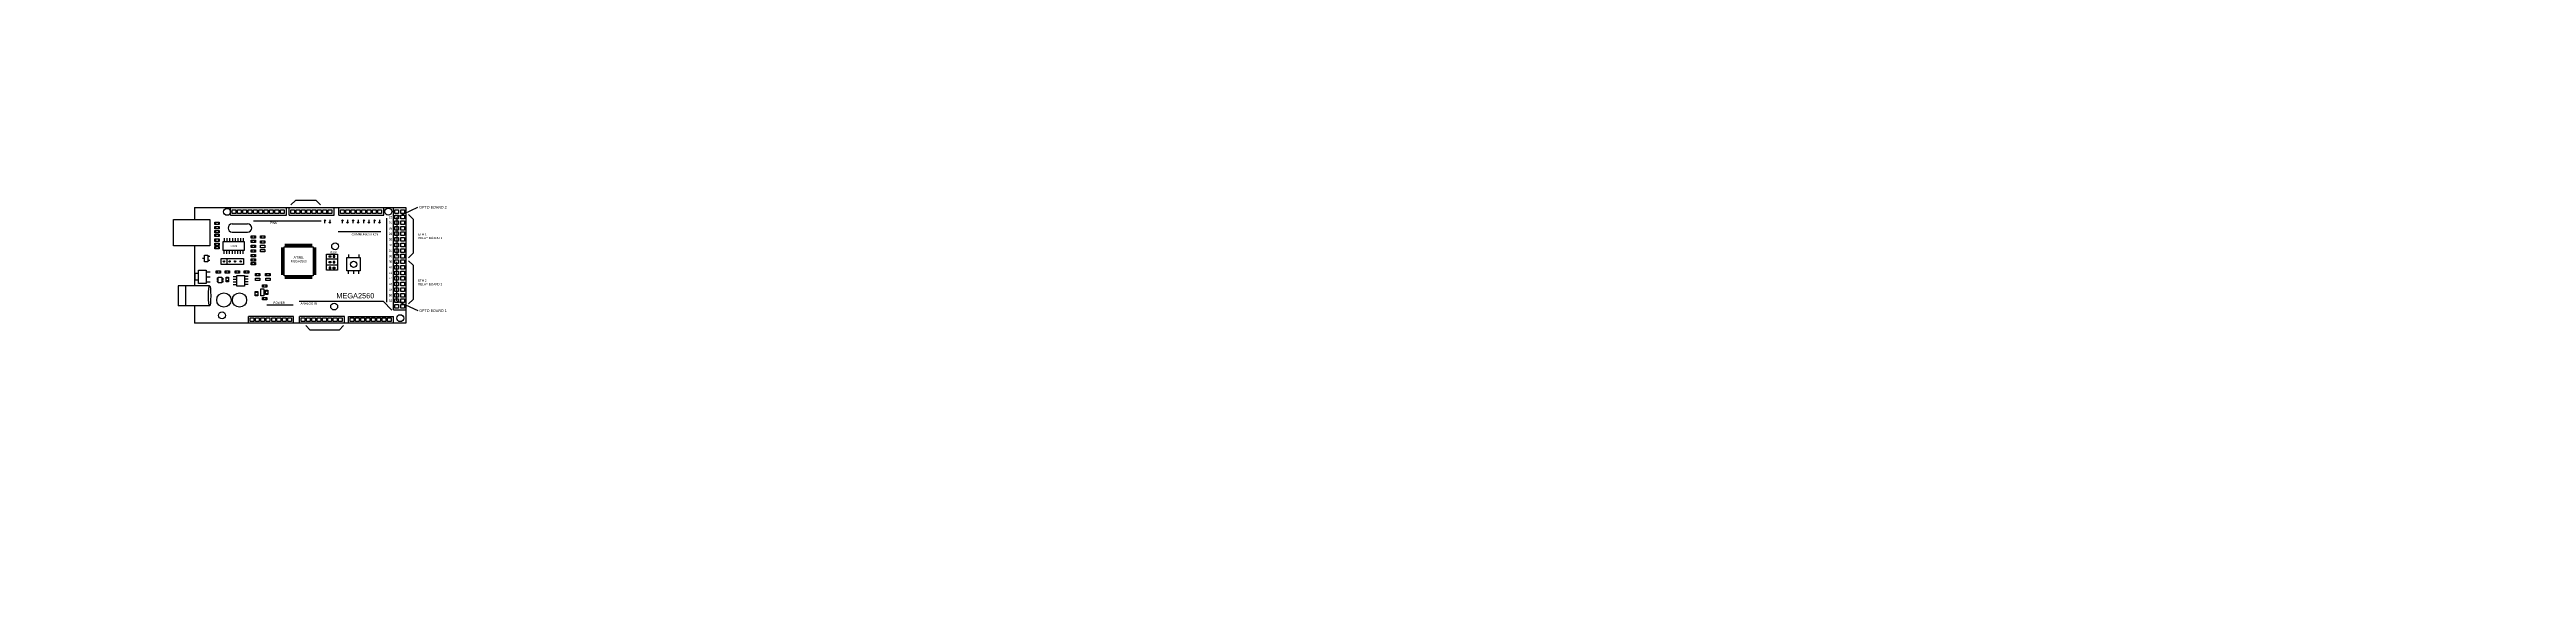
# Model space of a CAD drawing. Header units: inches. Extents: x 0 to 47.1, y -2.3 to 8.
import ezdxf

# ---------------------------------------------------------------- set-up
doc = ezdxf.new("R2010")
doc.units = ezdxf.units.IN
doc.header["$MEASUREMENT"] = 0
doc.styles.get("Standard").update_dxf_attribs({"font": 'arial.ttf', "height": 0.05})

# ---------------------------------------------------------------- blocks, each defined once
blk = doc.blocks.new('*U2')
blk.add_line((0, -0.028), (0, 0.028))
blk = doc.blocks.new('*U3')
at = {"color": 0, "linetype": 'ByBlock', "lineweight": -2, "transparency": 16777216}
for p in [(0, 0), (0.021, 0), (0.042, 0), (0.063, 0), (0.084, 0), (0.105, 0), (0.126, 0), (0.147, 0), (0.167, 0), (0.188, 0), (0.209, 0), (0.23, 0), (0.251, 0), (0.272, 0), (0.293, 0), (0.314, 0), (0.335, 0), (0.356, 0), (0.377, 0), (0.398, 0), (0.419, 0), (0.44, 0), (0.461, 0), (0.481, 0), (0.502, 0)]:
    blk.add_blockref('*U2', p, dxfattribs=at)
blk = doc.blocks.new('*U4')
blk.add_line((0, -0.028), (0, 0.028))
blk = doc.blocks.new('*U5')
at = {"color": 0, "linetype": 'ByBlock', "lineweight": -2, "transparency": 16777216}
for p in [(0, 0), (0.021, 0), (0.042, 0), (0.063, 0), (0.084, 0), (0.105, 0), (0.126, 0), (0.147, 0), (0.167, 0), (0.188, 0), (0.209, 0), (0.23, 0), (0.251, 0), (0.272, 0), (0.293, 0), (0.314, 0), (0.335, 0), (0.356, 0), (0.377, 0), (0.398, 0), (0.419, 0), (0.44, 0), (0.461, 0), (0.481, 0), (0.502, 0)]:
    blk.add_blockref('*U4', p, dxfattribs=at)
blk = doc.blocks.new('*U6')
blk.add_line((0, -0.028), (0, 0.028))
blk = doc.blocks.new('*U7')
at = {"color": 0, "linetype": 'ByBlock', "lineweight": -2, "transparency": 16777216}
for p in [(0, 0), (0.021, 0), (0.042, 0), (0.063, 0), (0.084, 0), (0.105, 0), (0.126, 0), (0.147, 0), (0.167, 0), (0.188, 0), (0.209, 0), (0.23, 0), (0.251, 0), (0.272, 0), (0.293, 0), (0.314, 0), (0.335, 0), (0.356, 0), (0.377, 0), (0.398, 0), (0.419, 0), (0.44, 0), (0.461, 0), (0.481, 0), (0.502, 0)]:
    blk.add_blockref('*U6', p, dxfattribs=at)
blk = doc.blocks.new('*U8')
blk.add_line((0, -0.028), (0, 0.028))
blk = doc.blocks.new('*U9')
at = {"color": 0, "linetype": 'ByBlock', "lineweight": -2, "transparency": 16777216}
for p in [(0, 0), (0.021, 0), (0.042, 0), (0.063, 0), (0.084, 0), (0.105, 0), (0.126, 0), (0.147, 0), (0.167, 0), (0.188, 0), (0.209, 0), (0.23, 0), (0.251, 0), (0.272, 0), (0.293, 0), (0.314, 0), (0.335, 0), (0.356, 0), (0.377, 0), (0.398, 0), (0.419, 0), (0.44, 0), (0.461, 0), (0.481, 0), (0.502, 0)]:
    blk.add_blockref('*U8', p, dxfattribs=at)
blk = doc.blocks.new('*U10')
blk.add_lwpolyline([(-0.035, 0.035), (0.035, 0.035), (0.035, -0.035), (-0.035, -0.035)], close=True)
blk = doc.blocks.new('*U11')
at = {"color": 0, "linetype": 'ByBlock', "lineweight": -2, "transparency": 16777216}
for p in [(0, 0), (0.112, 0), (0, -0.106), (0, -0.212), (0, -0.318), (0, -0.424), (0.112, -0.106), (0.112, -0.212), (0.112, -0.318), (0.112, -0.424), (0, -0.531), (0, -0.637), (0, -0.743), (0, -0.849), (0, -0.955), (0.112, -0.531), (0.112, -0.637), (0.112, -0.743), (0.112, -0.849), (0.112, -0.955), (0, -1.061), (0, -1.167), (0, -1.273), (0, -1.379), (0.112, -1.061), (0.112, -1.167), (0.112, -1.273), (0.112, -1.379), (0, -1.486), (0, -1.592), (0, -1.698), (0, -1.804), (0.112, -1.486), (0.112, -1.592), (0.112, -1.698), (0.112, -1.804)]:
    blk.add_blockref('*U10', p, dxfattribs=at)
blk = doc.blocks.new('*U12')
blk.add_lwpolyline([(-0.035, 0.035), (0.035, 0.035), (0.035, -0.035), (-0.035, -0.035)], close=True)
blk = doc.blocks.new('*U13')
at = {"color": 0, "linetype": 'ByBlock', "lineweight": -2, "transparency": 16777216}
for p in [(0, 0), (0.102, 0), (0.203, 0), (0.305, 0), (0.407, 0), (0.508, 0), (0.61, 0), (0.711, 0)]:
    blk.add_blockref('*U12', p, dxfattribs=at)
blk = doc.blocks.new('*U14')
blk.add_lwpolyline([(-0.035, 0.035), (0.035, 0.035), (0.035, -0.035), (-0.035, -0.035)], close=True)
blk = doc.blocks.new('*U15')
at = {"color": 0, "linetype": 'ByBlock', "lineweight": -2, "transparency": 16777216}
for p in [(0, 0), (0.102, 0), (0.203, 0), (0.305, 0), (0.407, 0), (0.508, 0), (0.61, 0), (0.711, 0)]:
    blk.add_blockref('*U14', p, dxfattribs=at)
blk = doc.blocks.new('*U16')
blk.add_lwpolyline([(-0.035, 0.035), (0.035, 0.035), (0.035, -0.035), (-0.035, -0.035)], close=True)
blk = doc.blocks.new('*U17')
at = {"color": 0, "linetype": 'ByBlock', "lineweight": -2, "transparency": 16777216}
for p in [(0, 0), (0.102, 0), (0.203, 0), (0.305, 0), (0.407, 0), (0.508, 0), (0.61, 0), (0.711, 0), (0.813, 0), (0.915, 0)]:
    blk.add_blockref('*U16', p, dxfattribs=at)
blk = doc.blocks.new('*U18')
blk.add_line((0, -0.033), (0, 0.033))
blk = doc.blocks.new('*U19')
at = {"color": 0, "linetype": 'ByBlock', "lineweight": -2, "transparency": 16777216}
for p in [(0, 0), (0.052, 0), (0.103, 0), (0.155, 0), (0.206, 0), (0.258, 0), (0.309, 0), (0.361, 0)]:
    blk.add_blockref('*U18', p, dxfattribs=at)
blk = doc.blocks.new('*U20')
blk.add_line((0, -0.033), (0, 0.033))
blk = doc.blocks.new('*U21')
at = {"color": 0, "linetype": 'ByBlock', "lineweight": -2, "transparency": 16777216}
for p in [(0, 0), (0.052, 0), (0.103, 0), (0.155, 0), (0.206, 0), (0.258, 0), (0.309, 0), (0.361, 0)]:
    blk.add_blockref('*U20', p, dxfattribs=at)
blk = doc.blocks.new('*U22')
blk.add_lwpolyline([(-0.035, 0.035), (0.035, 0.035), (0.035, -0.035), (-0.035, -0.035)], close=True)
blk = doc.blocks.new('*U23')
at = {"color": 0, "linetype": 'ByBlock', "lineweight": -2, "transparency": 16777216}
for p in [(0, 0), (0.102, 0), (0.203, 0), (0.305, 0), (0.407, 0), (0.508, 0), (0.61, 0), (0.711, 0)]:
    blk.add_blockref('*U22', p, dxfattribs=at)
blk = doc.blocks.new('*U24')
blk.add_lwpolyline([(-0.035, 0.035), (0.035, 0.035), (0.035, -0.035), (-0.035, -0.035)], close=True)
blk = doc.blocks.new('*U25')
at = {"color": 0, "linetype": 'ByBlock', "lineweight": -2, "transparency": 16777216}
for p in [(0, 0), (0.102, 0), (0.203, 0), (0.305, 0), (0.407, 0), (0.508, 0), (0.61, 0), (0.711, 0)]:
    blk.add_blockref('*U24', p, dxfattribs=at)
blk = doc.blocks.new('*U26')
blk.add_lwpolyline([(-0.035, 0.035), (0.035, 0.035), (0.035, -0.035), (-0.035, -0.035)], close=True)
blk = doc.blocks.new('*U27')
at = {"color": 0, "linetype": 'ByBlock', "lineweight": -2, "transparency": 16777216}
for p in [(0, 0), (0.102, 0), (0.203, 0), (0.305, 0), (0.407, 0), (0.508, 0), (0.61, 0), (0.711, 0)]:
    blk.add_blockref('*U26', p, dxfattribs=at)
blk = doc.blocks.new('*U28')
blk.add_line((-0.037, 0), (0.037, 0))
blk = doc.blocks.new('*U29')
at = {"color": 0, "linetype": 'ByBlock', "lineweight": -2, "transparency": 16777216}
for p in [(0, 0), (0, -0.052), (0, -0.104), (0, -0.156)]:
    blk.add_blockref('*U28', p, dxfattribs=at)
blk = doc.blocks.new('*U30')
blk.add_line((-0.037, 0), (0.037, 0))
blk = doc.blocks.new('*U31')
at = {"color": 0, "linetype": 'ByBlock', "lineweight": -2, "transparency": 16777216}
for p in [(0, 0), (0, -0.052), (0, -0.104), (0, -0.156)]:
    blk.add_blockref('*U30', p, dxfattribs=at)

msp = doc.modelspace()

# ---------------------------------------------------------------- linework, layer by layer
for p, q in [((2.755, 4.998), (6.776, 4.998)), ((2.755, 4.998), (2.755, 4.769)), ((3.158, 4.716), (3.158, 4.671)), ((3.209, 4.716), (3.209, 4.671)), ((3.439, 4.852), (3.439, 4.998)), ((3.439, 4.852), (4.503, 4.852)), ((3.88, 4.744), (5.165, 4.744)), ((4.503, 4.852), (4.503, 4.998)), ((4.554, 4.852), (4.554, 4.998)), ((4.554, 4.852), (5.411, 4.852)), ((4.588, 5.045), (4.673, 5.13)), ((5.069, 5.13), (4.673, 5.13)), ((5.154, 5.045), (5.069, 5.13)), ((5.236, 4.762), (5.218, 4.744)), ((5.236, 4.7), (5.236, 4.762)), ((5.236, 4.762), (5.254, 4.744)), ((5.299, 4.885), (5.267, 4.885)), ((5.33, 4.7), (5.312, 4.718)), ((5.33, 4.762), (5.33, 4.7)), ((5.33, 4.7), (5.347, 4.718)), ((5.411, 4.852), (5.411, 4.998)), ((5.498, 4.852), (5.498, 4.998)), ((5.498, 4.852), (6.354, 4.852)), ((5.57, 4.762), (5.552, 4.744)), ((5.57, 4.7), (5.57, 4.762)), ((5.57, 4.762), (5.588, 4.744)), ((5.663, 4.7), (5.646, 4.718)), ((5.663, 4.762), (5.663, 4.7)), ((5.663, 4.7), (5.681, 4.718)), ((5.773, 4.762), (5.756, 4.744)), ((5.773, 4.7), (5.773, 4.762)), ((5.773, 4.762), (5.791, 4.744)), ((5.867, 4.7), (5.849, 4.718)), ((5.867, 4.762), (5.867, 4.7)), ((5.867, 4.7), (5.885, 4.718)), ((5.977, 4.762), (5.959, 4.744)), ((5.977, 4.7), (5.977, 4.762)), ((5.977, 4.762), (5.995, 4.744)), ((6.07, 4.7), (6.052, 4.718)), ((6.07, 4.762), (6.07, 4.7)), ((6.07, 4.7), (6.088, 4.718)), ((6.18, 4.762), (6.162, 4.744)), ((6.18, 4.7), (6.18, 4.762)), ((6.18, 4.762), (6.198, 4.744)), ((6.273, 4.7), (6.255, 4.718)), ((6.273, 4.762), (6.273, 4.7)), ((6.273, 4.7), (6.291, 4.718)), ((6.354, 4.852), (6.354, 4.998)), ((6.409, 3.197), (6.409, 4.792)), ((6.536, 3.048), (6.536, 4.998)), ((6.536, 4.998), (6.776, 4.998)), ((6.6, 4.813), (7, 5)), ((6.6, 4.813), (6.6, 4.071)), ((6.776, 4.998), (6.776, 2.799)), ((6.826, 4.862), (6.911, 4.777)), ((6.911, 4.777), (6.911, 4.127)), ((2.755, 4.267), (2.755, 3.508)), ((3.158, 4.638), (3.158, 4.593)), ((3.158, 4.562), (3.158, 4.517)), ((3.158, 4.488), (3.158, 4.443)), ((3.158, 4.398), (3.158, 4.353)), ((3.158, 4.316), (3.158, 4.271)), ((3.158, 4.257), (3.158, 4.212)), ((3.209, 4.638), (3.209, 4.593)), ((3.209, 4.562), (3.209, 4.517)), ((3.209, 4.488), (3.209, 4.443)), ((3.209, 4.398), (3.209, 4.353)), ((3.209, 4.316), (3.209, 4.271)), ((3.209, 4.257), (3.209, 4.212)), ((3.473, 4.686), (3.766, 4.686)), ((3.473, 4.526), (3.766, 4.526)), ((3.847, 4.456), (3.847, 4.411)), ((3.847, 4.374), (3.847, 4.329)), ((3.847, 4.281), (3.847, 4.236)), ((3.898, 4.456), (3.898, 4.411)), ((3.898, 4.374), (3.898, 4.329)), ((3.898, 4.281), (3.898, 4.236)), ((4.026, 4.456), (4.026, 4.411)), ((4.026, 4.361), (4.026, 4.316)), ((4.077, 4.456), (4.077, 4.411)), ((4.077, 4.361), (4.077, 4.316)), ((5.484, 4.538), (6.299, 4.538)), ((2.831, 3.806), (2.975, 3.806)), ((2.831, 3.549), (2.831, 3.806)), ((2.945, 4.026), (2.908, 4.026)), ((2.975, 3.806), (2.975, 3.549)), ((2.975, 3.772), (3.056, 3.772)), ((3.05, 4.067), (3.012, 4.067)), ((3.05, 3.986), (3.012, 3.986)), ((3.186, 3.795), (3.186, 3.75)), ((3.237, 3.795), (3.237, 3.75)), ((3.354, 3.795), (3.354, 3.75)), ((3.37, 4.025), (3.37, 3.914)), ((3.405, 3.795), (3.405, 3.75)), ((3.542, 3.794), (3.542, 3.749)), ((3.594, 3.794), (3.594, 3.749)), ((3.719, 3.794), (3.719, 3.749)), ((3.771, 3.794), (3.771, 3.749)), ((3.847, 4.194), (3.847, 4.149)), ((3.847, 4.104), (3.847, 4.059)), ((3.847, 4.019), (3.847, 3.975)), ((3.847, 3.951), (3.847, 3.906)), ((3.898, 4.194), (3.898, 4.149)), ((3.898, 4.104), (3.898, 4.059)), ((3.898, 4.019), (3.898, 3.975)), ((3.898, 3.951), (3.898, 3.906)), ((5.473, 4.013), (5.268, 4.013)), ((5.473, 3.899), (5.268, 3.899)), ((5.684, 4.102), (5.684, 4.045)), ((5.684, 3.732), (5.684, 3.79)), ((5.782, 3.732), (5.782, 3.79)), ((5.88, 4.102), (5.88, 4.045)), ((5.88, 3.732), (5.88, 3.79)), ((6.6, 3.222), (6.6, 3.965)), ((6.826, 4.042), (6.911, 4.127)), ((6.826, 3.982), (6.911, 3.897)), ((6.911, 3.897), (6.911, 3.247)), ((3.043, 3.508), (2.443, 3.508)), ((2.443, 3.508), (2.443, 3.125)), ((2.582, 3.508), (2.582, 3.125)), ((2.831, 3.743), (2.761, 3.743)), ((2.761, 3.743), (2.761, 3.619)), ((2.761, 3.619), (2.831, 3.619)), ((2.975, 3.549), (2.831, 3.549)), ((2.975, 3.677), (3.056, 3.677)), ((2.975, 3.583), (3.056, 3.583)), ((3.208, 3.648), (3.182, 3.648)), ((3.208, 3.618), (3.182, 3.618)), ((3.208, 3.587), (3.182, 3.587)), ((3.278, 3.648), (3.305, 3.648)), ((3.278, 3.618), (3.305, 3.618)), ((3.278, 3.587), (3.305, 3.587)), ((3.404, 3.653), (3.36, 3.653)), ((3.404, 3.602), (3.36, 3.602)), ((3.957, 3.383), (3.912, 3.383)), ((3.957, 3.332), (3.912, 3.332)), ((3.93, 3.74), (3.93, 3.695)), ((3.981, 3.74), (3.981, 3.695)), ((4.063, 3.526), (4.063, 3.481)), ((4.148, 3.408), (4.103, 3.408)), ((4.148, 3.357), (4.103, 3.357)), ((4.114, 3.526), (4.114, 3.481)), ((4.124, 3.74), (4.124, 3.695)), ((4.175, 3.74), (4.175, 3.695)), ((3.043, 3.125), (2.443, 3.125)), ((2.755, 3.125), (2.755, 2.799)), ((3.782, 2.799), (3.782, 2.925)), ((4.639, 2.925), (3.782, 2.925)), ((4.063, 3.287), (4.063, 3.242)), ((4.114, 3.287), (4.114, 3.242)), ((4.132, 3.143), (4.631, 3.143)), ((4.639, 2.799), (4.639, 2.925)), ((4.748, 3.215), (6.343, 3.215)), ((4.752, 2.799), (4.752, 2.925)), ((5.608, 2.925), (4.752, 2.925)), ((5.608, 2.799), (5.608, 2.925)), ((5.682, 2.799), (5.682, 2.925)), ((5.682, 2.925), (6.539, 2.925)), ((6.343, 3.215), (6.51, 3.047)), ((6.536, 3.048), (6.776, 3.048)), ((6.539, 2.799), (6.539, 2.925)), ((6.6, 3.222), (7, 3.035)), ((6.826, 3.162), (6.911, 3.247)), ((6.776, 2.799), (2.755, 2.799)), ((4.872, 2.752), (4.957, 2.667)), ((5.505, 2.667), (4.957, 2.667)), ((5.59, 2.752), (5.505, 2.667))]:
    msp.add_line(p, q)
for points in [[(2.354, 4.769), (3.048, 4.769), (3.048, 4.267), (2.354, 4.267)], [(3.142, 4.716), (3.225, 4.716), (3.225, 4.671), (3.142, 4.671)], [(3.142, 4.638), (3.225, 4.638), (3.225, 4.593), (3.142, 4.593)], [(3.142, 4.562), (3.225, 4.562), (3.225, 4.517), (3.142, 4.517)], [(3.142, 4.488), (3.225, 4.488), (3.225, 4.443), (3.142, 4.443)], [(3.142, 4.398), (3.225, 4.398), (3.225, 4.353), (3.142, 4.353)], [(3.142, 4.316), (3.225, 4.316), (3.225, 4.271), (3.142, 4.271)], [(3.142, 4.257), (3.225, 4.257), (3.225, 4.212), (3.142, 4.212)], [(3.303, 4.348), (3.701, 4.348), (3.701, 4.179), (3.303, 4.179)], [(3.831, 4.456), (3.914, 4.456), (3.914, 4.411), (3.831, 4.411)], [(3.831, 4.374), (3.914, 4.374), (3.914, 4.329), (3.831, 4.329)], [(3.831, 4.281), (3.914, 4.281), (3.914, 4.236), (3.831, 4.236)], [(4.01, 4.456), (4.093, 4.456), (4.093, 4.411), (4.01, 4.411)], [(4.01, 4.361), (4.093, 4.361), (4.093, 4.316), (4.01, 4.316)], [(4.01, 4.277), (4.093, 4.277), (4.093, 4.232), (4.01, 4.232)], [(4.463, 4.249), (5.013, 4.249), (5.013, 3.699), (4.463, 3.699)], [(2.945, 4.088), (3.012, 4.088), (3.012, 3.965), (2.945, 3.965)], [(3.169, 3.795), (3.253, 3.795), (3.253, 3.75), (3.169, 3.75)], [(3.264, 4.025), (3.687, 4.025), (3.687, 3.914), (3.264, 3.914)], [(3.338, 3.795), (3.421, 3.795), (3.421, 3.75), (3.338, 3.75)], [(3.526, 3.794), (3.61, 3.794), (3.61, 3.749), (3.526, 3.749)], [(3.703, 3.794), (3.787, 3.794), (3.787, 3.749), (3.703, 3.749)], [(3.831, 4.194), (3.914, 4.194), (3.914, 4.149), (3.831, 4.149)], [(3.831, 4.104), (3.914, 4.104), (3.914, 4.059), (3.831, 4.059)], [(3.831, 4.019), (3.914, 4.019), (3.914, 3.975), (3.831, 3.975)], [(3.831, 3.951), (3.914, 3.951), (3.914, 3.906), (3.831, 3.906)], [(4.01, 4.2), (4.093, 4.2), (4.093, 4.155), (4.01, 4.155)], [(5.268, 4.108), (5.473, 4.108), (5.473, 3.804), (5.268, 3.804)], [(5.318, 4.08), (5.346, 4.08), (5.346, 4.053), (5.318, 4.053)], [(5.318, 3.969), (5.346, 3.969), (5.346, 3.942), (5.318, 3.942)], [(5.318, 3.831), (5.346, 3.831), (5.346, 3.859), (5.318, 3.859)], [(5.423, 4.08), (5.395, 4.08), (5.395, 4.053), (5.423, 4.053)], [(5.423, 3.969), (5.395, 3.969), (5.395, 3.942), (5.423, 3.942)], [(5.423, 3.831), (5.395, 3.831), (5.395, 3.859), (5.423, 3.859)], [(5.653, 4.045), (5.908, 4.045), (5.908, 3.79), (5.653, 3.79)], [(3.208, 3.67), (3.278, 3.67), (3.278, 3.565), (3.208, 3.565)], [(3.404, 3.669), (3.404, 3.586), (3.36, 3.586), (3.36, 3.669)], [(3.562, 3.701), (3.706, 3.701), (3.706, 3.498), (3.562, 3.498)], [(3.957, 3.399), (3.957, 3.315), (3.912, 3.315), (3.912, 3.399)], [(3.914, 3.74), (3.997, 3.74), (3.997, 3.695), (3.914, 3.695)], [(3.914, 3.654), (3.997, 3.654), (3.997, 3.61), (3.914, 3.61)], [(4.019, 3.451), (4.073, 3.451), (4.073, 3.319), (4.019, 3.319)], [(4.046, 3.526), (4.13, 3.526), (4.13, 3.481), (4.046, 3.481)], [(4.148, 3.424), (4.148, 3.341), (4.103, 3.341), (4.103, 3.424)], [(4.108, 3.74), (4.192, 3.74), (4.192, 3.695), (4.108, 3.695)], [(4.11, 3.654), (4.194, 3.654), (4.194, 3.61), (4.11, 3.61)], [(4.046, 3.287), (4.13, 3.287), (4.13, 3.242), (4.046, 3.242)]]:
    msp.add_lwpolyline(points, close=True)
for centre, radius in [((3.374, 4.914), 0.0655), ((6.439, 4.918), 0.0655), ((5.429, 4.259), 0.0655), ((3.316, 3.972), 0.013), ((3.423, 3.97), 0.013), ((3.528, 3.97), 0.013), ((3.634, 3.97), 0.013), ((5.78, 3.917), 0.0591), ((3.315, 3.237), 0.136), ((3.611, 3.237), 0.136), ((3.279, 2.945), 0.0655), ((5.411, 3.113), 0.0655), ((6.668, 2.892), 0.0655)]:
    msp.add_circle(centre, radius)
for centre, start, end in [((3.473, 4.606), 90, 270), ((3.766, 4.606), 270, 90)]:
    msp.add_arc(centre, 0.0798, start, end)
msp.add_ellipse((3.043, 3.317), major_axis=(0, -0.192), ratio=0.112214)

# ---------------------------------------------------------------- block references
for name, p in [('*U17', (3.508, 4.92)), ('*U15', (4.622, 4.92)), ('*U13', (5.566, 4.92)), ('*U11', (6.6, 4.92)), ('*U9', (4.487, 4.277)), ('*U19', (3.321, 4.146)), ('*U29', (3.525, 3.687)), ('*U3', (4.486, 3.671)), ('*U25', (3.851, 2.866)), ('*U23', (4.82, 2.866)), ('*U27', (5.75, 2.866))]:
    msp.add_blockref(name, p)
at = {"extrusion": (0, 0, -1), "zscale": -0.9999999999999999, "rotation": 180}
msp.add_blockref('*U21', (-3.321, 4.38), dxfattribs=at)
at = {"rotation": 90.00000000000001}
for name, p in [('*U7', (4.434, 3.723)), ('*U5', (5.041, 3.723))]:
    msp.add_blockref(name, p, dxfattribs=at)
at = {"extrusion": (0, 0, -1), "zscale": -0.9999999999999999}
msp.add_blockref('*U31', (-3.742, 3.687), dxfattribs=at)

# ---------------------------------------------------------------- texts
for s, width, gutter_width, heights, insert, char_height, attachment_point in [('PWM', 0.16945, 0.208, [0], (4.195, 4.725), 0.0417, 1), ('22', 0.0689, 0.833, [0], (6.482, 4.813), 0.0417, 5), ('24', 0.0689, 0.833, [0], (6.482, 4.707), 0.0417, 5), ('OPTO BOARD 2', 0.85889, 0.25, [0], (7.026, 5), 0.05, 4), ('CH340', 0.27717, 0.208, [0], (3.502, 4.263), 0.0292, 5), ('COMMUNICATION', 0.45931, 0.208, [0], (5.743, 4.507), 0.04167, 1), ('30', 0.0689, 0.833, [0], (6.482, 4.389), 0.0417, 5), ('32', 0.0689, 0.833, [0], (6.482, 4.283), 0.0417, 5), ('26', 0.0689, 0.833, [0], (6.482, 4.601), 0.0417, 5), ('28', 0.0689, 0.833, [0], (6.482, 4.495), 0.0417, 5), ('ETH 1\\PRELAY BOARD 1', 0.53577, 0.833, [0.182], (7.004, 4.452), 0.04167, 4), ('MEGA2560', 0.26933, 0.833, [0], (4.738, 3.974), 0.0417, 5), ('ATMEL', 0.26933, 0.833, [0], (4.738, 4.047), 0.0417, 5), ('ICSP', 0.42316, 0.833, [0], (5.329, 4.166), 0.0417, 1), ('40', 0.0689, 0.833, [0], (6.482, 3.858), 0.0417, 5), ('42', 0.0689, 0.833, [0], (6.482, 3.752), 0.0417, 5), ('34', 0.0689, 0.833, [0], (6.482, 4.177), 0.0417, 5), ('36', 0.0689, 0.833, [0], (6.482, 4.071), 0.0417, 5), ('38', 0.0689, 0.833, [0], (6.482, 3.965), 0.0417, 5), ('MEGA2560', 0.26933, 0.833, [0], (5.813, 3.318), 0.1, 5), ('44', 0.0689, 0.833, [0], (6.482, 3.646), 0.0417, 5), ('46', 0.0689, 0.833, [0], (6.482, 3.54), 0.0417, 5), ('48', 0.0689, 0.833, [0], (6.482, 3.434), 0.0417, 5), ('50', 0.0689, 0.833, [0], (6.482, 3.328), 0.0417, 5), ('ETH 2\\PRELAY BOARD 2', 0.53577, 0.833, [0.182], (7.004, 3.572), 0.04167, 4), ('POWER', 0.18765, 0.208, [0], (4.254, 3.205), 0.0417, 1), ('ANALOG IN', 0.44278, 0.208, [0], (4.772, 3.192), 0.0417, 1), ('52', 0.0689, 0.833, [0], (6.482, 3.222), 0.0417, 5), ('OPTO BOARD 1', 0.85889, 0.25, [0], (7.026, 3.035), 0.05, 4)]:
    msp.add_mtext_dynamic_manual_height_columns(s, width=width, gutter_width=gutter_width, heights=heights, dxfattribs=dict(insert=insert, char_height=char_height, attachment_point=attachment_point))

doc.saveas('drawing.dxf')
